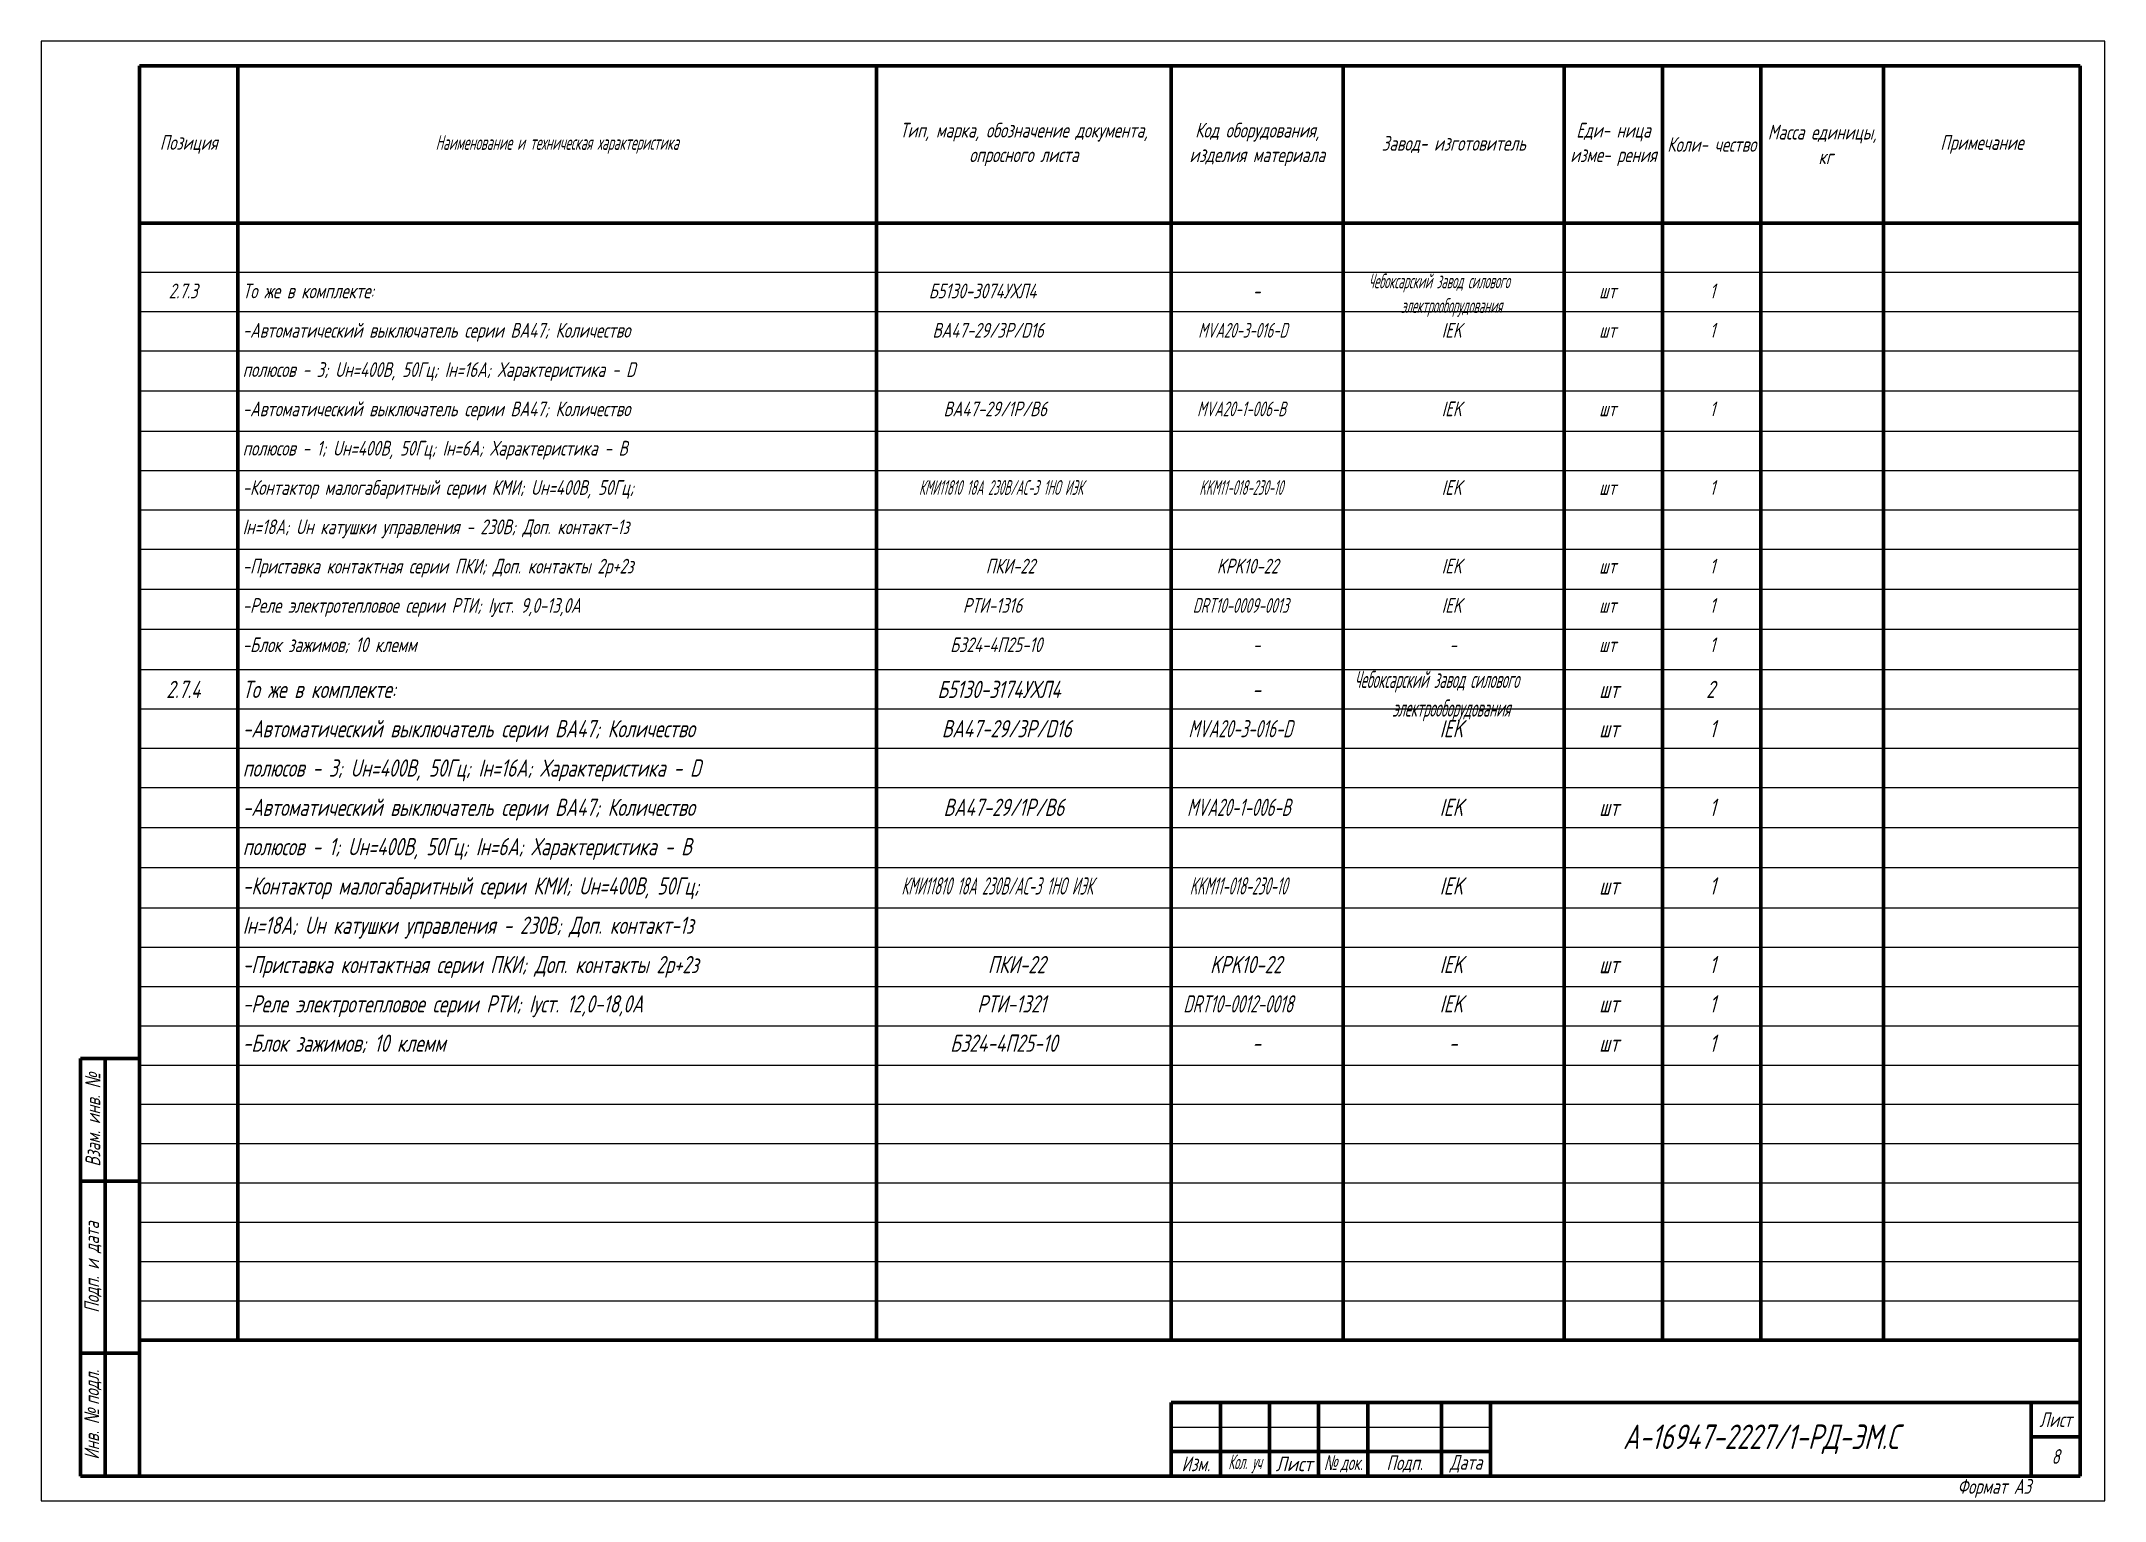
# Model space of a CAD drawing. Header units: millimetres. Extents: x 6735 to 13224, y -12144 to -9633.
# Drawn here: x 9675.1 to 10095.1, y -10774.4 to -10477.4 of the extents above; entities that cross this region are included whole.
import ezdxf

# ---------------------------------------------------------------- set-up
doc = ezdxf.new("R2010")
doc.units = ezdxf.units.MM
for name, color, linetype, lineweight in [('Рамка толстая', 7, 'Continuous', 60), ('Рамка тонкая', 5, 'Continuous', 25), ('Спецификация', 9, 'Continuous', 25), ('Текст', 2, 'Continuous', 25), ('Штампы', 252, 'Continuous', 25)]:
    doc.layers.add(name, color=color, linetype=linetype, lineweight=lineweight)
doc.styles.add('Simplex', font='simplex.shx', dxfattribs={"width": 0.7, "oblique": 15})

msp = doc.modelspace()

# ---------------------------------------------------------------- texts
at = {"layer": 'Спецификация', "color": 2, "char_height": 3, "attachment_point": 5, "style": 'Simplex'}
for s, insert, width in [('{\\C2;Тип, марка, обозначение документа, опросного листа}', (9875.10387, -10498.35746), 60), ('{\\C2;Код оборудования, изделия материала}', (9922.60387, -10498.35746), 35), ('{\\C2;Еди- ница изме- рения}', (9995.10387, -10498.35746), 20), ('{\\C2;Масса единицы,  кг}', (10037.60387, -10498.35746), 25), ('{\\C2;Позиция}', (9705.10387, -10498.35746), 20), ('{\\Fgost|c204;\\Q15;\\C2;Наименование и техническая характеристика}', (9780.10387, -10498.35746), 130), ('{\\C2;Завод- изготовитель}', (9962.60387, -10498.35746), 45), ('{\\C2;Коли- чество}', (10015.10387, -10498.35746), 20), ('{\\C2;Примечание}', (10070.10387, -10498.35746), 40)]:
    msp.add_mtext(s, dxfattribs=dict(at, insert=insert, width=width))
at = {"layer": 'Текст', "attachment_point": 1, "style": 'Simplex'}
for s, width, insert, char_height in [('\\pi5.12372;{\\W0.5;Чебоксарский завод силового \\P\\pi11.78507;электрооборудования}', 45, (9940.10387, -10524.63263), 3), ('\\pi5.94808;2.7.3', 20, (9695.10387, -10526.66872), 3), ('То же в комплекте:', 129, (9716.10387, -10526.66872), 3), ('\\pi10.6338;Б5130-3074УХЛ4', 60, (9845.10387, -10526.66872), 3), ('\\pi16.6;-', 35, (9905.10387, -10526.66872), 3), ('\\pi7.0965;шт', 20, (9985.10387, -10526.66872), 3), ('\\pi9.59808;1', 20, (10005.10387, -10526.66872), 3), ('-Автоматический выключатель серии ВА47; Количество', 129, (9716.10387, -10534.66872), 3), ('\\pi11.394;ВА47-29/3Р/D16', 60, (9845.10387, -10534.66872), 3), ('\\pi5.49377;{\\W0.6;MVA20-3-016-D}', 35, (9905.10387, -10534.66872), 3), ('\\pi20.04808;IEK', 45, (9940.10387, -10534.66872), 3), ('\\pi7.0965;шт', 20, (9985.10387, -10534.66872), 3), ('\\pi9.59808;1', 20, (10005.10387, -10534.66872), 3), ('полюсов - 3; Uн=400В, 50Гц; Iн=16А; Характеристика - D', 129, (9716.10387, -10542.66872), 3), ('-Автоматический выключатель серии ВА47; Количество', 129, (9716.10387, -10550.66872), 3), ('\\pi13.643;ВА47-29/1Р/В6', 60, (9845.10387, -10550.66872), 3), ('\\pi5.26035;{\\W0.6;MVA20-1-006-В}', 35, (9905.10387, -10550.66872), 3), ('\\pi20.04808;IEK', 45, (9940.10387, -10550.66872), 3), ('\\pi7.0965;шт', 20, (9985.10387, -10550.66872), 3), ('\\pi9.59808;1', 20, (10005.10387, -10550.66872), 3), ('полюсов - 1; Uн=400В, 50Гц; Iн=6А; Характеристика - В', 129, (9716.10387, -10558.66872), 3), ('-Контактор малогабаритный серии КМИ; Uн=400В, 50Гц; ', 129, (9716.10387, -10566.66872), 3), ('\\pi8.63379;{\\W0.5;КМИ11810 18А 230В/АС-3 1НО ИЭК}', 60, (9845.10387, -10566.66872), 3), ('\\pi5.71035;{\\W0.5;KKM11-018-230-10}', 35, (9905.10387, -10566.66872), 3), ('\\pi20.04808;IEK', 45, (9940.10387, -10566.66872), 3), ('\\pi9.59808;1', 20, (10005.10387, -10566.66872), 3), ('\\pi7.0965;шт', 20, (9985.10387, -10566.66872), 3), ('Iн=18А; Uн катушки управления - 230В; Доп. контакт-1з', 129, (9716.10387, -10574.66872), 3), ('{\\W0.7;-Приставка контактная серии ПКИ; Доп. контакты 2р+2з}', 129, (9716.10387, -10582.66872), 3), ('\\pi22.234;ПКИ-22', 60, (9845.10387, -10582.66872), 3), ('\\pi9.27463;KPK10-22', 35, (9905.10387, -10582.66872), 3), ('\\pi20.04808;IEK', 45, (9940.10387, -10582.66872), 3), ('\\pi7.0965;шт', 20, (9985.10387, -10582.66872), 3), ('\\pi9.59808;1', 20, (10005.10387, -10582.66872), 3), ('-Реле электротепловое серии РТИ; Iуст. 9,0-13,0А', 129, (9716.10387, -10590.66872), 3), ('\\pi17.5713;РТИ-1316', 60, (9845.10387, -10590.66872), 3), ('\\pi4.3695;{\\W0.6;DRT10-0009-0013}', 35, (9905.10387, -10590.66872), 3), ('\\pi20.04808;IEK', 45, (9940.10387, -10590.66872), 3), ('\\pi7.0965;шт', 20, (9985.10387, -10590.66872), 3), ('\\pi9.59808;1', 20, (10005.10387, -10590.66872), 3), ('-Блок зажимов; 10 клемм', 129, (9716.10387, -10598.66872), 3), ('\\pi14.988;БЗ24-4П25-10', 60, (9845.10387, -10598.66872), 3), ('\\pi16.6;-', 35, (9905.10387, -10598.66872), 3), ('\\pi21.6;-', 45, (9940.10387, -10598.66872), 3), ('\\pi7.0965;шт', 20, (9985.10387, -10598.66872), 3), ('\\pi9.59808;1', 20, (10005.10387, -10598.66872), 3), ('\\pi5.44776;2.7.4', 20, (9695.10387, -10607.50205), 3.5), ('То же в комплекте:', 129, (9716.10387, -10607.50205), 3.5), ('\\pi12.4061;Б5130-3174УХЛ4', 60, (9845.10387, -10607.50205), 3.5), ('\\pi2.22767;{\\W0.5;Чебоксарский завод силового \\P\\pi9.99925;электрооборудования}', 45, (9940.10387, -10605.46596), 3.5), ('\\pi7.0965;шт', 20, (9985.10387, -10607.50205), 3.5), ('\\pi8.86207;2', 20, (10005.10387, -10607.50205), 3.5), ('\\pi16.45;-', 35, (9905.10387, -10607.50205), 3.5), ('-Автоматический выключатель серии ВА47; Количество', 129, (9716.10387, -10615.50205), 3.5), ('\\pi13.293;ВА47-29/3Р/D16', 60, (9845.10387, -10615.50205), 3.5), ('\\pi3.49273;{\\W0.6;MVA20-3-016-D}', 35, (9905.10387, -10615.50205), 3.5), ('\\pi19.63942;IEK', 45, (9940.10387, -10615.50205), 3.5), ('\\pi7.0965;шт', 20, (9985.10387, -10615.50205), 3.5), ('\\pi9.53109;1', 20, (10005.10387, -10615.50205), 3.5), ('полюсов - 3; Uн=400В, 50Гц; Iн=16А; Характеристика - D', 129, (9716.10387, -10623.50205), 3.5), ('-Автоматический выключатель серии ВА47; Количество', 129, (9716.10387, -10631.50205), 3.5), ('\\pi13.643;ВА47-29/1Р/В6', 60, (9845.10387, -10631.50205), 3.5), ('\\pi3.22041;{\\W0.6;MVA20-1-006-В}', 35, (9905.10387, -10631.50205), 3.5), ('\\pi19.63942;IEK', 45, (9940.10387, -10631.50205), 3.5), ('\\pi7.0965;шт', 20, (9985.10387, -10631.50205), 3.5), ('\\pi9.53109;1', 20, (10005.10387, -10631.50205), 3.5), ('полюсов - 1; Uн=400В, 50Гц; Iн=6А; Характеристика - В', 129, (9716.10387, -10639.50205), 3.5), ('-Контактор малогабаритный серии КМИ; Uн=400В, 50Гц; ', 129, (9716.10387, -10647.50205), 3.5), ('\\pi5.07276;{\\W0.5;КМИ11810 18А 230В/АС-3 1НО ИЭК}', 60, (9845.10387, -10647.50205), 3.5), ('\\pi3.74541;{\\W0.5;KKM11-018-230-10}', 35, (9905.10387, -10647.50205), 3.5), ('\\pi19.63942;IEK', 45, (9940.10387, -10647.50205), 3.5), ('\\pi7.0965;шт', 20, (9985.10387, -10647.50205), 3.5), ('\\pi9.53109;1', 20, (10005.10387, -10647.50205), 3.5), ('Iн=18А; Uн катушки управления - 230В; Доп. контакт-1з', 129, (9716.10387, -10655.50205), 3.5), ('{\\W0.7;-Приставка контактная серии ПКИ; Доп. контакты 2р+2з}', 129, (9716.10387, -10663.50205), 3.5), ('\\pi22.67874;ПКИ-22', 60, (9845.10387, -10663.50205), 3.5), ('\\pi7.90374;KPK10-22', 35, (9905.10387, -10663.50205), 3.5), ('\\pi19.63942;IEK', 45, (9940.10387, -10663.50205), 3.5), ('\\pi9.53109;1', 20, (10005.10387, -10663.50205), 3.5), ('\\pi7.0965;шт', 20, (9985.10387, -10663.50205), 3.5), ('-Реле электротепловое серии РТИ; Iуст. 12,0-18,0А', 129, (9716.10387, -10671.50205), 3.5), ('\\pi20.49985;РТИ-1321', 60, (9845.10387, -10671.50205), 3.5), ('\\pi2.44808;{\\W0.6;DRT10-0012-0018}', 35, (9905.10387, -10671.50205), 3.5), ('\\pi19.63942;IEK', 45, (9940.10387, -10671.50205), 3.5), ('\\pi9.53109;1', 20, (10005.10387, -10671.50205), 3.5), ('\\pi7.0965;шт', 20, (9985.10387, -10671.50205), 3.5), ('-Блок зажимов; 10 клемм', 129, (9716.10387, -10679.50205), 3.5), ('\\pi14.98805;БЗ24-4П25-10', 60, (9845.10387, -10679.50205), 3.5), ('\\pi7.0965;шт', 20, (9985.10387, -10679.50205), 3.5), ('\\pi9.53109;1', 20, (10005.10387, -10679.50205), 3.5), ('\\pi16.45;-', 35, (9905.10387, -10679.50205), 3.5), ('\\pi21.45;-', 45, (9940.10387, -10679.50205), 3.5)]:
    msp.add_mtext_dynamic_manual_height_columns(s, width=width, gutter_width=12.5, heights=[0], dxfattribs=dict(at, insert=insert, char_height=char_height))
at = {"layer": 'Штампы', "color": 2, "char_height": 3, "attachment_point": 5, "rotation": 90, "style": 'Simplex'}
for s, insert, width in [('Взам. инв. {\\fArial|b0|i0|c204|p34;№}', (9685.60387, -10696.85746), 25), ('Подп. и дата', (9685.60387, -10726.85746), 35), ('Инв. {\\fArial|b0|i0|c204|p34;№ }подл.', (9685.60387, -10756.85746), 25)]:
    msp.add_mtext(s, dxfattribs=dict(at, insert=insert, width=width))
at = {"layer": 'Штампы', "color": 2, "style": 'Simplex'}
for s, insert, char_height, width, attachment_point in [('А-16947-2227/1-РД-ЭМ.С', (10025.10387, -10761.85746), 5, 110, 5), ('{\\W0.7;Лист}', (10085.10387, -10757.85746), 3, 10, 5), ('8', (10085.10387, -10765.35746), 3, 10, 5), ('Изм.', (9910.10387, -10766.85746), 3, 10, 5), ('{\\W0.5;Кол. уч}', (9920.10387, -10766.85746), 3, 10, 5), ('{\\W0.8;Лист}', (9930.10387, -10766.85746), 3, 10, 5), ('{\\fArial|b0|i0|c204|p34;\\W0.6;№ \\Fsimplex|c204;док.}', (9940.10387, -10766.85746), 3, 10, 5), ('Подп.', (9952.60387, -10766.85746), 3, 15, 5), ('{\\W0.7;Дата}', (9965.10387, -10766.85746), 3, 10, 5), ('Формат А3', (10080.10387, -10771.85746), 3, 165, 6)]:
    msp.add_mtext(s, dxfattribs=dict(at, insert=insert, char_height=char_height, width=width, attachment_point=attachment_point))

# ---------------------------------------------------------------- blocks, each defined once
blk = doc.blocks.new('A$C64336E77')
at = {"layer": 'Рамка толстая'}
for p, q in [((20, 5), (20, 292)), ((20, 292), (415, 292)), ((415, 292), (415, 5)), ((20, 5), (415, 5))]:
    blk.add_line(p, q, dxfattribs=at)
at = {"layer": 'Рамка тонкая'}
for p, q in [((0, 297), (0, 0)), ((420, 297), (0, 297)), ((420, 0), (420, 297)), ((0, 0), (420, 0))]:
    blk.add_line(p, q, dxfattribs=at)

# ---------------------------------------------------------------- linework, layer by layer
at = {"layer": 'Спецификация', "lineweight": 60}
for p, q in [((9695.10387, -10482.35746), (10090.10387, -10482.35746)), ((9695.10387, -10482.35746), (9695.10387, -10741.69079)), ((9715.10387, -10482.35746), (9715.10387, -10741.69079)), ((9845.10387, -10482.35746), (9845.10387, -10741.69079)), ((9905.10387, -10482.35746), (9905.10387, -10741.69079)), ((9940.10387, -10482.35746), (9940.10387, -10741.69079)), ((9985.10387, -10482.35746), (9985.10387, -10741.69079)), ((10005.10387, -10482.35746), (10005.10387, -10741.69079)), ((10025.10387, -10482.35746), (10025.10387, -10741.69079)), ((10050.10387, -10482.35746), (10050.10387, -10741.69079)), ((10090.10387, -10482.35746), (10090.10387, -10741.69079)), ((9695.10387, -10514.35746), (10090.10387, -10514.35746)), ((9695.10387, -10741.69079), (10090.10387, -10741.69079))]:
    msp.add_line(p, q, dxfattribs=at)
at = {"layer": 'Спецификация', "color": 5}
for p, q in [((9695.10387, -10524.35746), (10090.10387, -10524.35746)), ((9695.10387, -10532.35746), (10090.10387, -10532.35746)), ((9695.10387, -10540.35746), (10090.10387, -10540.35746)), ((9695.10387, -10548.52413), (10090.10387, -10548.52413)), ((9695.10387, -10556.69079), (10090.10387, -10556.69079)), ((9695.10387, -10564.69079), (10090.10387, -10564.69079)), ((9695.10387, -10572.69079), (10090.10387, -10572.69079)), ((9695.10387, -10580.69079), (10090.10387, -10580.69079)), ((9695.10387, -10588.85746), (10090.10387, -10588.85746)), ((9695.10387, -10597.02413), (10090.10387, -10597.02413)), ((9695.10387, -10605.19079), (10090.10387, -10605.19079)), ((9695.10387, -10613.19079), (10090.10387, -10613.19079)), ((9695.10387, -10621.19079), (10090.10387, -10621.19079)), ((9695.10387, -10629.19079), (10090.10387, -10629.19079)), ((9695.10387, -10637.35746), (10090.10387, -10637.35746)), ((9695.10387, -10645.52413), (10090.10387, -10645.52413)), ((9695.10387, -10653.69079), (10090.10387, -10653.69079)), ((9695.10387, -10661.69079), (10090.10387, -10661.69079)), ((9695.10387, -10669.69079), (10090.10387, -10669.69079)), ((9695.10387, -10677.69079), (10090.10387, -10677.69079)), ((9695.10387, -10685.69079), (10090.10387, -10685.69079)), ((9695.10387, -10693.69079), (10090.10387, -10693.69079)), ((9695.10387, -10701.69079), (10090.10387, -10701.69079)), ((9695.10387, -10709.69079), (10090.10387, -10709.69079)), ((9695.10387, -10717.69079), (10090.10387, -10717.69079)), ((9695.10387, -10725.69079), (10090.10387, -10725.69079)), ((9695.10387, -10733.69079), (10090.10387, -10733.69079))]:
    msp.add_line(p, q, dxfattribs=at)
at = {"layer": 'Штампы', "lineweight": 60}
for p, q in [((9683.10387, -10769.35746), (9683.10387, -10684.35746)), ((9683.10387, -10684.35746), (9695.10387, -10684.35746)), ((9688.10387, -10769.35746), (9688.10387, -10684.35746)), ((9695.10387, -10769.35746), (9695.10387, -10684.35746)), ((9683.10387, -10709.35746), (9695.10387, -10709.35746)), ((9683.10387, -10744.35746), (9695.10387, -10744.35746)), ((9905.10387, -10754.35746), (10090.10387, -10754.35746)), ((9905.10387, -10754.35746), (9905.10387, -10769.35746)), ((9915.10387, -10754.35746), (9915.10387, -10769.35746)), ((9925.10387, -10754.35746), (9925.10387, -10769.35746)), ((9935.10387, -10754.35746), (9935.10387, -10769.35746)), ((9945.10387, -10754.35746), (9945.10387, -10769.35746)), ((9960.10387, -10754.35746), (9960.10387, -10769.35746)), ((9970.10387, -10754.35746), (9970.10387, -10769.35746)), ((10080.10387, -10754.35746), (10080.10387, -10769.35746)), ((10090.10387, -10754.35746), (10090.10387, -10769.35746)), ((9905.10387, -10764.35746), (9970.10387, -10764.35746)), ((10080.10387, -10761.35746), (10090.10387, -10761.35746)), ((9683.10387, -10769.35746), (9695.10387, -10769.35746)), ((9905.10387, -10769.35746), (10090.10387, -10769.35746))]:
    msp.add_line(p, q, dxfattribs=at)
at = {"layer": 'Штампы', "color": 5, "lineweight": 25}
msp.add_line((9905.10387, -10759.35746), (9970.10387, -10759.35746), dxfattribs=at)
at = {"layer": 'Штампы', "color": 8, "lineweight": 0}
msp.add_line((9905.10387, -10774.35746), (10090.10387, -10774.35746), dxfattribs=at)

# ---------------------------------------------------------------- block references
msp.add_blockref('A$C64336E77', (9675.10389, -10774.35745))

msp.set_redraw_order([(e.dxf.handle, doc.entitydb.next_handle()) for e in msp.query("TEXT MTEXT ATTDEF DIMENSION ARC_DIMENSION")])  # texts and dimensions are drawn at this point

doc.saveas('drawing.dxf')
